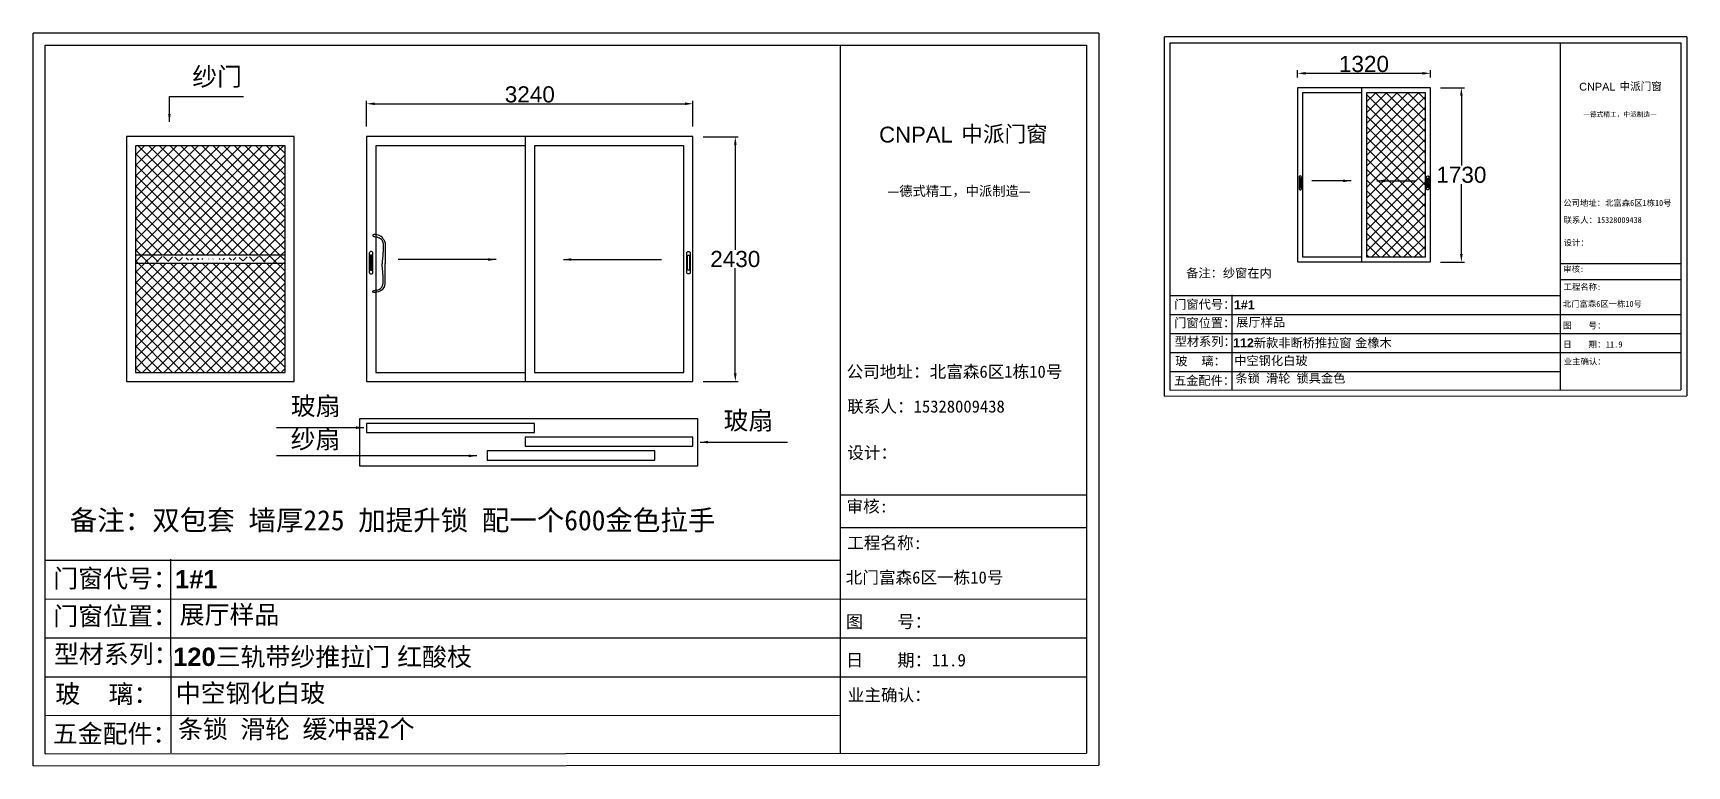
# Model space of a CAD drawing. Header units: inches. Extents: x -138455 to 599497, y -747149 to 13167.
# Drawn here: x 258625 to 275043, y -447704 to -440429 of the extents above; entities that cross this region are included whole.
import ezdxf

# ---------------------------------------------------------------- set-up
doc = ezdxf.new("R2010")
doc.units = ezdxf.units.IN
doc.header["$MEASUREMENT"] = 0
doc.header["$PDMODE"] = 35
doc.header["$PDSIZE"] = -3
doc.layers.add('0 @ 1', color=7, linetype='Continuous')
doc.styles.add('Annotative', font='arialbd.ttf')
doc.styles.add('MtXpl_', font='')
doc.styles.get("Standard").update_dxf_attribs({"font": 'arial.ttf'})
doc.styles.get('MtXpl_').set_extended_font_data('SimSun')
doc.dimstyles.get("Standard").update_dxf_attribs({"dimtxt": 80, "dimasz": 70, "dimexe": 40, "dimexo": 80, "dimgap": 0, "dimtad": 1, "dimtih": 1, "dimtoh": 1, "dimdec": 0, "dimzin": 0, "dimdsep": 46, "dimtxsty": 'Standard', "dimcen": 0.09, "dimadec": 0, "dimazin": 0, "dimtfac": 1, "dimtdec": 0, "dimtofl": 0, "dimtmove": 0, "dimatfit": 3, "dimfxl": 0, "dimtolj": 1, "dimtzin": 0, "dimarcsym": 0})

msp = doc.modelspace()

# ---------------------------------------------------------------- texts
for height, p in [(77.07, (273973.9, -441000.3)), (157.16, (267023.7, -441515.8))]:
    msp.add_text('CNPAL', height=height).set_placement(p)
at = {"style": 'MtXpl_'}
for s, height, p in [('中派门窗', 77.07, (274374, -440997.2)), ('—德式精工，中派制造—', 47.426, (274014.2, -441260.1)), ('中派门窗', 157.16, (267839.7, -441509.3)), ('—德式精工，中派制造—', 96.712, (267105.9, -442045.6)), ('公司地址：北富森6区1栋10号', 59.283, (273815.5, -442145.5)), ('联系人：15328009438', 59.283, (273818.7, -442315)), ('设计：', 59.28, (273818.8, -442540)), ('审核:', 59.28, (273815, -442800.9)), ('工程名称:', 59.28, (273818.5, -442978.9)), ('北门富森6区一栋10号', 59.283, (273811.3, -443147.2)), ('图    号：', 61.26, (273812.6, -443363)), ('日    期：11.9', 61.26, (273812.8, -443550.7)), ('公司地址：北富森6区1栋10号', 120.89, (266700.6, -443851)), ('业主确认：', 59.28, (273821.1, -443719.6)), ('联系人：15328009438', 120.89, (266707.2, -444196.6)), ('设计：', 120.89, (266707.4, -444655.4)), ('审核:', 120.89, (266699.7, -445187.5)), ('工程名称:', 120.89, (266706.9, -445550.5)), ('北门富森6区一栋10号', 120.89, (266692, -445893.7)), ('图    号：', 124.92, (266694.8, -446333.7)), ('日    期：11.9', 124.922, (266695.3, -446716.4)), ('业主确认：', 120.89, (266712, -447061))]:
    msp.add_text(s, height=height, dxfattribs=at).set_placement(p)
at = {"layer": '0 @ 1', "style": 'Annotative'}
for s, height, p in [('门窗代号：', 88.92, (269953.4, -443166.8)), ('1#1', 88.92, (270546, -443171.1)), ('门窗位置：', 88.92, (269953.4, -443350)), ('型材系列：', 88.92, (269957.1, -443535.1)), ('112新款非断桥推拉窗 金橡木', 88.924, (270536.9, -443548.4)), ('玻    璃：', 88.92, (269963.4, -443729.1)), ('中空钢化白玻', 88.92, (270549.7, -443725.3)), ('五金配件：', 88.92, (269951.2, -443922.4)), ('门窗代号：', 181.34, (258825.1, -445933.7)), ('1#1', 181.34, (260033.5, -445942.3)), ('门窗位置：', 181.34, (258825.1, -446307.2)), ('型材系列：', 181.34, (258832.7, -446684.6)), ('120三轨带纱推拉门 红酸枝', 181.335, (260014.9, -446711.9)), ('玻    璃：', 181.34, (258845.4, -447080.3)), ('中空钢化白玻', 181.34, (260041.1, -447072.5)), ('五金配件：', 181.34, (258820.6, -447474.6))]:
    msp.add_text(s, height=height, dxfattribs=at).set_placement(p)
for s, width, insert, char_height, attachment_point in [('{\\fSimSun|b1|i0|c134|p2;纱门}', 1053.977, (260205.2, -440771), 180.693, 1), ('{\\fSimSun|b1|i0|c134|p2;备注：纱窗在内 }', 4396.385, (270072.6, -442767.2), 88.924, 1), ('{\\fSimSun|b1|i0|c134|p2;展厅样品}', 4396.385, (270568.8, -443254.2), 88.924, 1), ('{\\fSimSun|b1|i0|c134|p2;条锁 滑轮 锁具金色}', 7563.173, (270560.8, -443811.2), 88.924, 1), ('{\\fSimSun|b1|i0|c134|p2;玻扇}', 1053.977, (261183.4, -444041.3), 180.693, 1), ('{\\fSimSun|b1|i0|c134|p2;玻扇}', 1053.977, (265972.9, -444185.1), 180.693, 3), ('{\\fSimSun|b1|i0|c134|p2;纱扇}', 1053.977, (261181.6, -444371.5), 180.693, 1), ('{\\fSimSun|b1|i0|c134|p2;备注：双包套 墙厚225 加提升锁 配一个600金色拉手}', 7105.988, (258990, -445165.3), 200, 1), ('{\\fSimSun|b1|i0|c134|p2;展厅样品}', 4396.385, (260080, -446111.8), 181.335, 1), ('{\\fSimSun|b1|i0|c134|p2;条锁 滑轮 缓冲器2个}', 7563.173, (260063.7, -447247.7), 181.335, 1)]:
    msp.add_mtext_dynamic_manual_height_columns(s, width=width, gutter_width=903.5, heights=[0], dxfattribs=dict(at, insert=insert, char_height=char_height, attachment_point=attachment_point))

# ---------------------------------------------------------------- blocks, each defined once
blk = doc.blocks.new('*D2161')
at = {"color": 0, "lineweight": -2, "transparency": 16777216}
for p, q in [((261936, -441358), (261936, -441101)), ((262016, -441131), (265096, -441131)), ((265176, -441358), (265176, -441101))]:
    blk.add_line(p, q, dxfattribs=at)
at = {"color": 0, "transparency": 16777216}
for points in [[(262016, -441118), (262016, -441144), (261936, -441131)], [(265096, -441118), (265096, -441144), (265176, -441131)]]:
    blk.add_solid(points, dxfattribs=at)
at = {"layer": 'Defpoints', "color": 0, "transparency": 16777216}
for p in [(265176, -441131), (261936, -441458), (265176, -441458)]:
    blk.add_point(p, dxfattribs=at)
at = {"color": 0, "transparency": 16777216, "insert": (263556, -441039), "char_height": 160, "attachment_point": 5}
blk.add_mtext('\\A1;3240', dxfattribs=at)
blk = doc.blocks.new('*D2162')
at = {"color": 0, "lineweight": -2, "transparency": 16777216}
for p, q in [((265276, -441458), (265626, -441458)), ((265596, -441538), (265596, -442581)), ((265596, -443808), (265596, -442764)), ((265276, -443888), (265626, -443888))]:
    blk.add_line(p, q, dxfattribs=at)
at = {"color": 0, "transparency": 16777216}
for points in [[(265583, -441538), (265609, -441538), (265596, -441458)], [(265583, -443808), (265609, -443808), (265596, -443888)]]:
    blk.add_solid(points, dxfattribs=at)
at = {"layer": 'Defpoints', "color": 0, "transparency": 16777216}
for p in [(265176, -441458), (265176, -443888), (265596, -443888)]:
    blk.add_point(p, dxfattribs=at)
at = {"color": 0, "transparency": 16777216, "insert": (265596, -442673), "char_height": 160, "attachment_point": 5}
blk.add_mtext('\\A1;2430', dxfattribs=at)
blk = doc.blocks.new('123hhh')
for centre, radius, start, end in [((280706.3, -83231.5), 10, 16.4502, 30.1514), ((280724, -83285), 15, 176.7622, 183.2378), ((280706.3, -83338.5), 10, 329.8486, 343.5498)]:
    blk.add_arc(centre, radius, start, end)
for points, knots in [([(280691.5, -83211), (280688.9, -83210.6), (280685.3, -83210.1), (280685, -83215), (280689.9, -83216.5), (280695.6, -83216.9), (280703.8, -83219.4), (280710.5, -83226.2), (280712.5, -83239.1), (280711.7, -83253.6), (280710.7, -83267.6), (280709.5, -83277.4), (280709.2, -83282.1), (280709.1, -83284.2)], [0, 0, 0, 0, 6.082763, 8.582763, 11.318747, 19.461781, 26.725965, 36.438119, 46.233865, 64.642794, 80.276332, 88.205882, 94.390611, 94.390611, 94.390611, 94.390611]), ([(280714.9, -83226.5), (280712.4, -83222.1), (280706.8, -83213.8), (280697, -83212), (280691.5, -83211)], [0.93741, 0.93741, 0.93741, 0.93741, 13.606526, 29.417915, 29.417915, 29.417915, 29.417915]), ([(280715.8, -83228.7), (280716.2, -83230), (280717.4, -83234.2), (280716.8, -83248.6), (280716.7, -83266), (280716.7, -83280.5), (280716.7, -83285)], [1.197256, 1.197256, 1.197256, 1.197256, 5.358743, 14.155697, 44.084834, 57.684594, 57.684594, 57.684594, 57.684594]), ([(280691.5, -83359), (280688.9, -83359.4), (280685.3, -83359.9), (280685, -83355), (280689.9, -83353.5), (280695.6, -83353.1), (280703.8, -83350.6), (280710.5, -83343.8), (280712.5, -83330.9), (280711.7, -83316.4), (280710.7, -83302.4), (280709.5, -83292.6), (280709.2, -83287.9), (280709.1, -83285.8)], [0, 0, 0, 0, 6.082763, 8.582763, 11.318747, 19.461781, 26.725965, 36.438119, 46.233865, 64.642794, 80.276332, 88.205882, 94.390611, 94.390611, 94.390611, 94.390611]), ([(280715.8, -83341.3), (280716.2, -83340), (280717.4, -83335.8), (280716.8, -83321.4), (280716.7, -83304), (280716.7, -83289.5), (280716.7, -83285)], [1.197256, 1.197256, 1.197256, 1.197256, 5.358743, 14.155697, 44.084834, 57.684594, 57.684594, 57.684594, 57.684594]), ([(280714.9, -83343.5), (280712.4, -83347.9), (280706.8, -83356.2), (280697, -83358), (280691.5, -83359)], [0.93741, 0.93741, 0.93741, 0.93741, 13.606526, 29.417915, 29.417915, 29.417915, 29.417915])]:
    blk.add_open_spline(points, degree=3, knots=knots)
blk = doc.blocks.new('*D2163')
at = {"color": 0, "lineweight": -2, "transparency": 16777216}
for p, q in [((271177, -440872), (271177, -440799)), ((272497, -440872), (272497, -440799)), ((271257, -440829), (272417, -440829))]:
    blk.add_line(p, q, dxfattribs=at)
at = {"color": 0, "transparency": 16777216}
for points in [[(271257, -440816), (271257, -440842), (271177, -440829)], [(272417, -440816), (272417, -440842), (272497, -440829)]]:
    blk.add_solid(points, dxfattribs=at)
at = {"layer": 'Defpoints', "color": 0, "transparency": 16777216}
for p in [(271177, -440972), (272497, -440829), (272497, -440972)]:
    blk.add_point(p, dxfattribs=at)
at = {"color": 0, "transparency": 16777216, "insert": (271837, -440737), "char_height": 160, "attachment_point": 5}
blk.add_mtext('\\A1;1320', dxfattribs=at)
blk = doc.blocks.new('*D2164')
at = {"color": 0, "lineweight": -2, "transparency": 16777216}
for p, q in [((272597, -440972), (272834, -440972)), ((272804, -441052), (272804, -441745)), ((272804, -442622), (272804, -441929)), ((272597, -442702), (272834, -442702))]:
    blk.add_line(p, q, dxfattribs=at)
at = {"color": 0, "transparency": 16777216}
for points in [[(272791, -441052), (272817, -441052), (272804, -440972)], [(272791, -442622), (272817, -442622), (272804, -442702)]]:
    blk.add_solid(points, dxfattribs=at)
at = {"layer": 'Defpoints', "color": 0, "transparency": 16777216}
for p in [(272497, -440972), (272497, -442702), (272804, -442702)]:
    blk.add_point(p, dxfattribs=at)
at = {"color": 0, "transparency": 16777216, "insert": (272804, -441837), "char_height": 160, "attachment_point": 5}
blk.add_mtext('\\A1;1730', dxfattribs=at)

# ---------------------------------------------------------------- dimensions: what is measured, and where the dimension line sits
for base, p1, p2, picture, middle in [((272497.3, -440829.1), (271177.3, -440971.8), (272497.3, -440971.8), '*D2163', (271837.3, -440737.3)), ((265176.1, -441131), (261936.1, -441457.5), (265176.1, -441457.5), '*D2161', (263556.1, -441039.3))]:
    dim = msp.add_linear_dim(base=base, p1=p1, p2=p2, dimstyle='Standard', override={"dimtxt": 160, "dimasz": 80, "dimexe": 30, "dimexo": 100, "dimgap": 10, "dimfxl": 100})
    dim.commit()
    dim.dimension.update_dxf_attribs({"geometry": picture, "text_midpoint": middle})
for base, p1, p2, picture, middle in [((272804.1, -442701.8), (272497.3, -440971.8), (272497.3, -442701.8), '*D2164', (272804.1, -441836.8)), ((265596, -443887.5), (265176.1, -441457.5), (265176.1, -443887.5), '*D2162', (265596, -442672.5))]:
    dim = msp.add_linear_dim(base=base, p1=p1, p2=p2, angle=90, dimstyle='Standard', override={"dimtxt": 160, "dimasz": 80, "dimexe": 30, "dimexo": 100, "dimgap": 10, "dimfxl": 100})
    dim.commit()
    dim.dimension.update_dxf_attribs({"geometry": picture, "text_midpoint": middle})

# ---------------------------------------------------------------- hatches: boundary and pattern name
h = msp.add_hatch()
h.set_pattern_fill('ANSI37', color=256, scale=600)
h.paths.add_polyline_path([(271862.3, -442651.8), (272447.3, -442651.8), (272447.3, -441021.8), (271862.3, -441021.8)])
h = msp.add_hatch()
h.set_pattern_fill('ANSI37', color=256, scale=600)
h.set_pattern_definition([(45, (11240.994, -397.88), (-53.033009, 53.033009), []), (135, (11240.994, -397.88), (-53.033009, -53.033009), [])])
h.paths.add_polyline_path([(259641.6, -441547.5), (259641.6, -443797.5), (261126.6, -443797.5), (261126.6, -441547.5)])
edge = h.paths.add_edge_path(flags=17)
edge.add_line((259641.6, -442713.9), (261126.6, -442713.9))
edge.add_line((259641.6, -442631.1), (261126.6, -442631.1))

# ---------------------------------------------------------------- linework, layer by layer
for p, q in [((269203.9, -440429.4), (258624.9, -440429.4)), ((258624.9, -447704.4), (258624.9, -440429.4)), ((269203.9, -440429.4), (269203.9, -447697.4)), ((275043, -440467.6), (269855.2, -440467.6)), ((269855.2, -444035.1), (269855.2, -440467.6)), ((275043, -440467.6), (275043, -444031.7)), ((258745.8, -440549.9), (269083.4, -440549.9)), ((258745.8, -447583.4), (258745.8, -440549.9)), ((266637.7, -440549.9), (266637.7, -447577)), ((269083.4, -440549.9), (269083.4, -447576.6)), ((269914.5, -440526.7), (274984, -440526.7)), ((269914.5, -443975.8), (269914.5, -440526.7)), ((273784.6, -440526.7), (273784.6, -443972.7)), ((274984, -440526.7), (274984, -443972.5)), ((271812.3, -440971.8), (271812.3, -442701.8)), ((271862.3, -441021.8), (271862.3, -442651.8)), ((259551.6, -441457.5), (259551.6, -443887.5)), ((263511.1, -441457.5), (263511.1, -443887.5)), ((259641.6, -441547.5), (259641.6, -443797.5)), ((263601.1, -441547.5), (263601.1, -443797.5)), ((259641.6, -442631.1), (261126.6, -442631.1)), ((259641.6, -442713.9), (261126.6, -442713.9)), ((273784.6, -442716), (274984, -442716)), ((273784.6, -442874.8), (274984, -442874.8)), ((269913.9, -443033.6), (273784.6, -443033.6)), ((270524.9, -443029), (270525.1, -443971.6)), ((269914, -443222.8), (274984, -443221.6)), ((269914.2, -443412.1), (274984, -443410.8)), ((269914.3, -443601.5), (274984, -443601.5)), ((269914.4, -443789.4), (273784.6, -443787.7)), ((269855.2, -444035.1), (275043, -444031.7)), ((269914.5, -443975.8), (274984, -443972.5)), ((266637.7, -445014.4), (269083.4, -445014.4)), ((266637.7, -445338.2), (269083.4, -445338.2)), ((258744.6, -445662.1), (266637.7, -445662.1)), ((259990.4, -445652.6), (259990.9, -447574.7)), ((258744.8, -446047.9), (269083.4, -446045.4)), ((258745.1, -446434), (269083.4, -446431.3)), ((258745.3, -446820.2), (269083.4, -446820.2)), ((258745.6, -447203.3), (266637.7, -447199.8)), ((258624.9, -447704.4), (269203.9, -447697.4)), ((258745.8, -447583.4), (269083.4, -447576.6))]:
    msp.add_line(p, q)
for points in [[(271177.3, -442701.8), (272497.3, -442701.8), (272497.3, -440971.8), (271177.3, -440971.8)], [(261936.1, -443887.5), (265176.1, -443887.5), (265176.1, -441457.5), (261936.1, -441457.5)], [(261869.6, -444256.5), (265220.7, -444256.5), (265220.7, -444727.4), (261869.6, -444727.4)], [(261936.1, -444395.3), (263601.1, -444395.3), (263601.1, -444305.3), (261936.1, -444305.3)], [(263132.5, -444668), (264797.5, -444668), (264797.5, -444578), (263132.5, -444578)], [(263511.1, -444529.8), (265176.1, -444529.8), (265176.1, -444439.8), (263511.1, -444439.8)]]:
    msp.add_lwpolyline(points, close=True)
for points in [[(271812.3, -441021.8), (271227.3, -441021.8), (271227.3, -442651.8), (271812.3, -442651.8)], [(271862.3, -442651.8), (272447.3, -442651.8), (272447.3, -441021.8), (271862.3, -441021.8)], [(259551.6, -443887.5), (261216.6, -443887.5), (261216.6, -441457.5), (259551.6, -441457.5)], [(259641.6, -443797.5), (261126.6, -443797.5), (261126.6, -441547.5), (259641.6, -441547.5)], [(263511.1, -441547.5), (262026.1, -441547.5), (262026.1, -443797.5), (263511.1, -443797.5)], [(263601.1, -443797.5), (265086.1, -443797.5), (265086.1, -441547.5), (263601.1, -441547.5)]]:
    msp.add_lwpolyline(points)
at = {"color": 0}
for points in [[(271204.4, -441985.6), (271204.4, -441985.6, 0.4142136), (271215.4, -441974.7), (271215.4, -441858.9, 0.4142136), (271204.4, -441848), (271204.4, -441848, 0.4142136), (271193.5, -441858.9), (271193.5, -441974.7, 0.4142136)], [(271204.4, -441963.7), (271204.4, -441963.7, 0.4142136), (271209.9, -441958.2), (271209.9, -441875.4, 0.4142136), (271204.4, -441869.9), (271204.4, -441869.9, 0.4142136), (271199, -441875.4), (271199, -441958.2, 0.4142136)], [(272470.2, -441985.6), (272470.2, -441985.6, -0.4142136), (272459.2, -441974.7), (272459.2, -441858.9, -0.4142136), (272470.2, -441848), (272470.2, -441848, -0.4142136), (272481.1, -441858.9), (272481.1, -441974.7, -0.4142136)], [(272470.2, -441963.7), (272470.2, -441963.7, -0.4142136), (272464.7, -441958.2), (272464.7, -441875.4, -0.4142136), (272470.2, -441869.9), (272470.2, -441869.9, -0.4142136), (272475.7, -441875.4), (272475.7, -441958.2, -0.4142136)], [(261980.6, -442819.8), (261980.6, -442819.8, 0.4142136), (261998.2, -442802.1), (261998.2, -442615.5, 0.4142136), (261980.6, -442597.8), (261980.6, -442597.8, 0.4142136), (261962.9, -442615.5), (261962.9, -442802.1, 0.4142136)], [(265131.7, -442819.8), (265131.7, -442819.8, -0.4142136), (265114, -442802.1), (265114, -442615.5, -0.4142136), (265131.7, -442597.8), (265131.7, -442597.8, -0.4142136), (265149.4, -442615.5), (265149.4, -442802.1, -0.4142136)], [(261980.6, -442784.4), (261980.6, -442784.4, 0.4142136), (261989.4, -442775.6), (261989.4, -442642, 0.4142136), (261980.6, -442633.1), (261980.6, -442633.1, 0.4142136), (261971.7, -442642), (261971.7, -442775.6, 0.4142136)], [(265131.7, -442784.4), (265131.7, -442784.4, -0.4142136), (265122.9, -442775.6), (265122.9, -442642, -0.4142136), (265131.7, -442633.1), (265131.7, -442633.1, -0.4142136), (265140.5, -442642), (265140.5, -442775.6, -0.4142136)]]:
    msp.add_lwpolyline(points, format="xyb", close=True, dxfattribs=at)

# ---------------------------------------------------------------- block references
at = {"xscale": 3.890170594257371, "yscale": 3.890170594257371, "zscale": 3.890170594257371}
msp.add_blockref('123hhh', (-829916.5, -118724.2), dxfattribs=at)

msp.set_redraw_order([(e.dxf.handle, doc.entitydb.next_handle()) for e in msp.query("TEXT MTEXT ATTDEF DIMENSION ARC_DIMENSION")])  # texts and dimensions are drawn at this point

# ---------------------------------------------------------------- leaders
for points in [[(259978.1, -441311.4), (259978.1, -441057.9), (260712.6, -441057.9)], [(271709.8, -441896.2), (271319.2, -441896.2)], [(271964.8, -441896.2), (272355.5, -441896.2)], [(263222.4, -442677.2), (262248.6, -442677.2)], [(263889.8, -442677.2), (264863.7, -442677.2)], [(261909.9, -444346.5), (261040.8, -444346.5)], [(265246.4, -444490.4), (266115.5, -444490.4)], [(263029, -444626.3), (261040.4, -444626.3)]]:
    msp.add_leader(points, dimstyle='Standard', override={"dimtxt": 160, "dimasz": 80, "dimexe": 30, "dimexo": 100, "dimgap": 10, "dimtad": 0, "dimfxl": 100})

doc.saveas('drawing.dxf')
